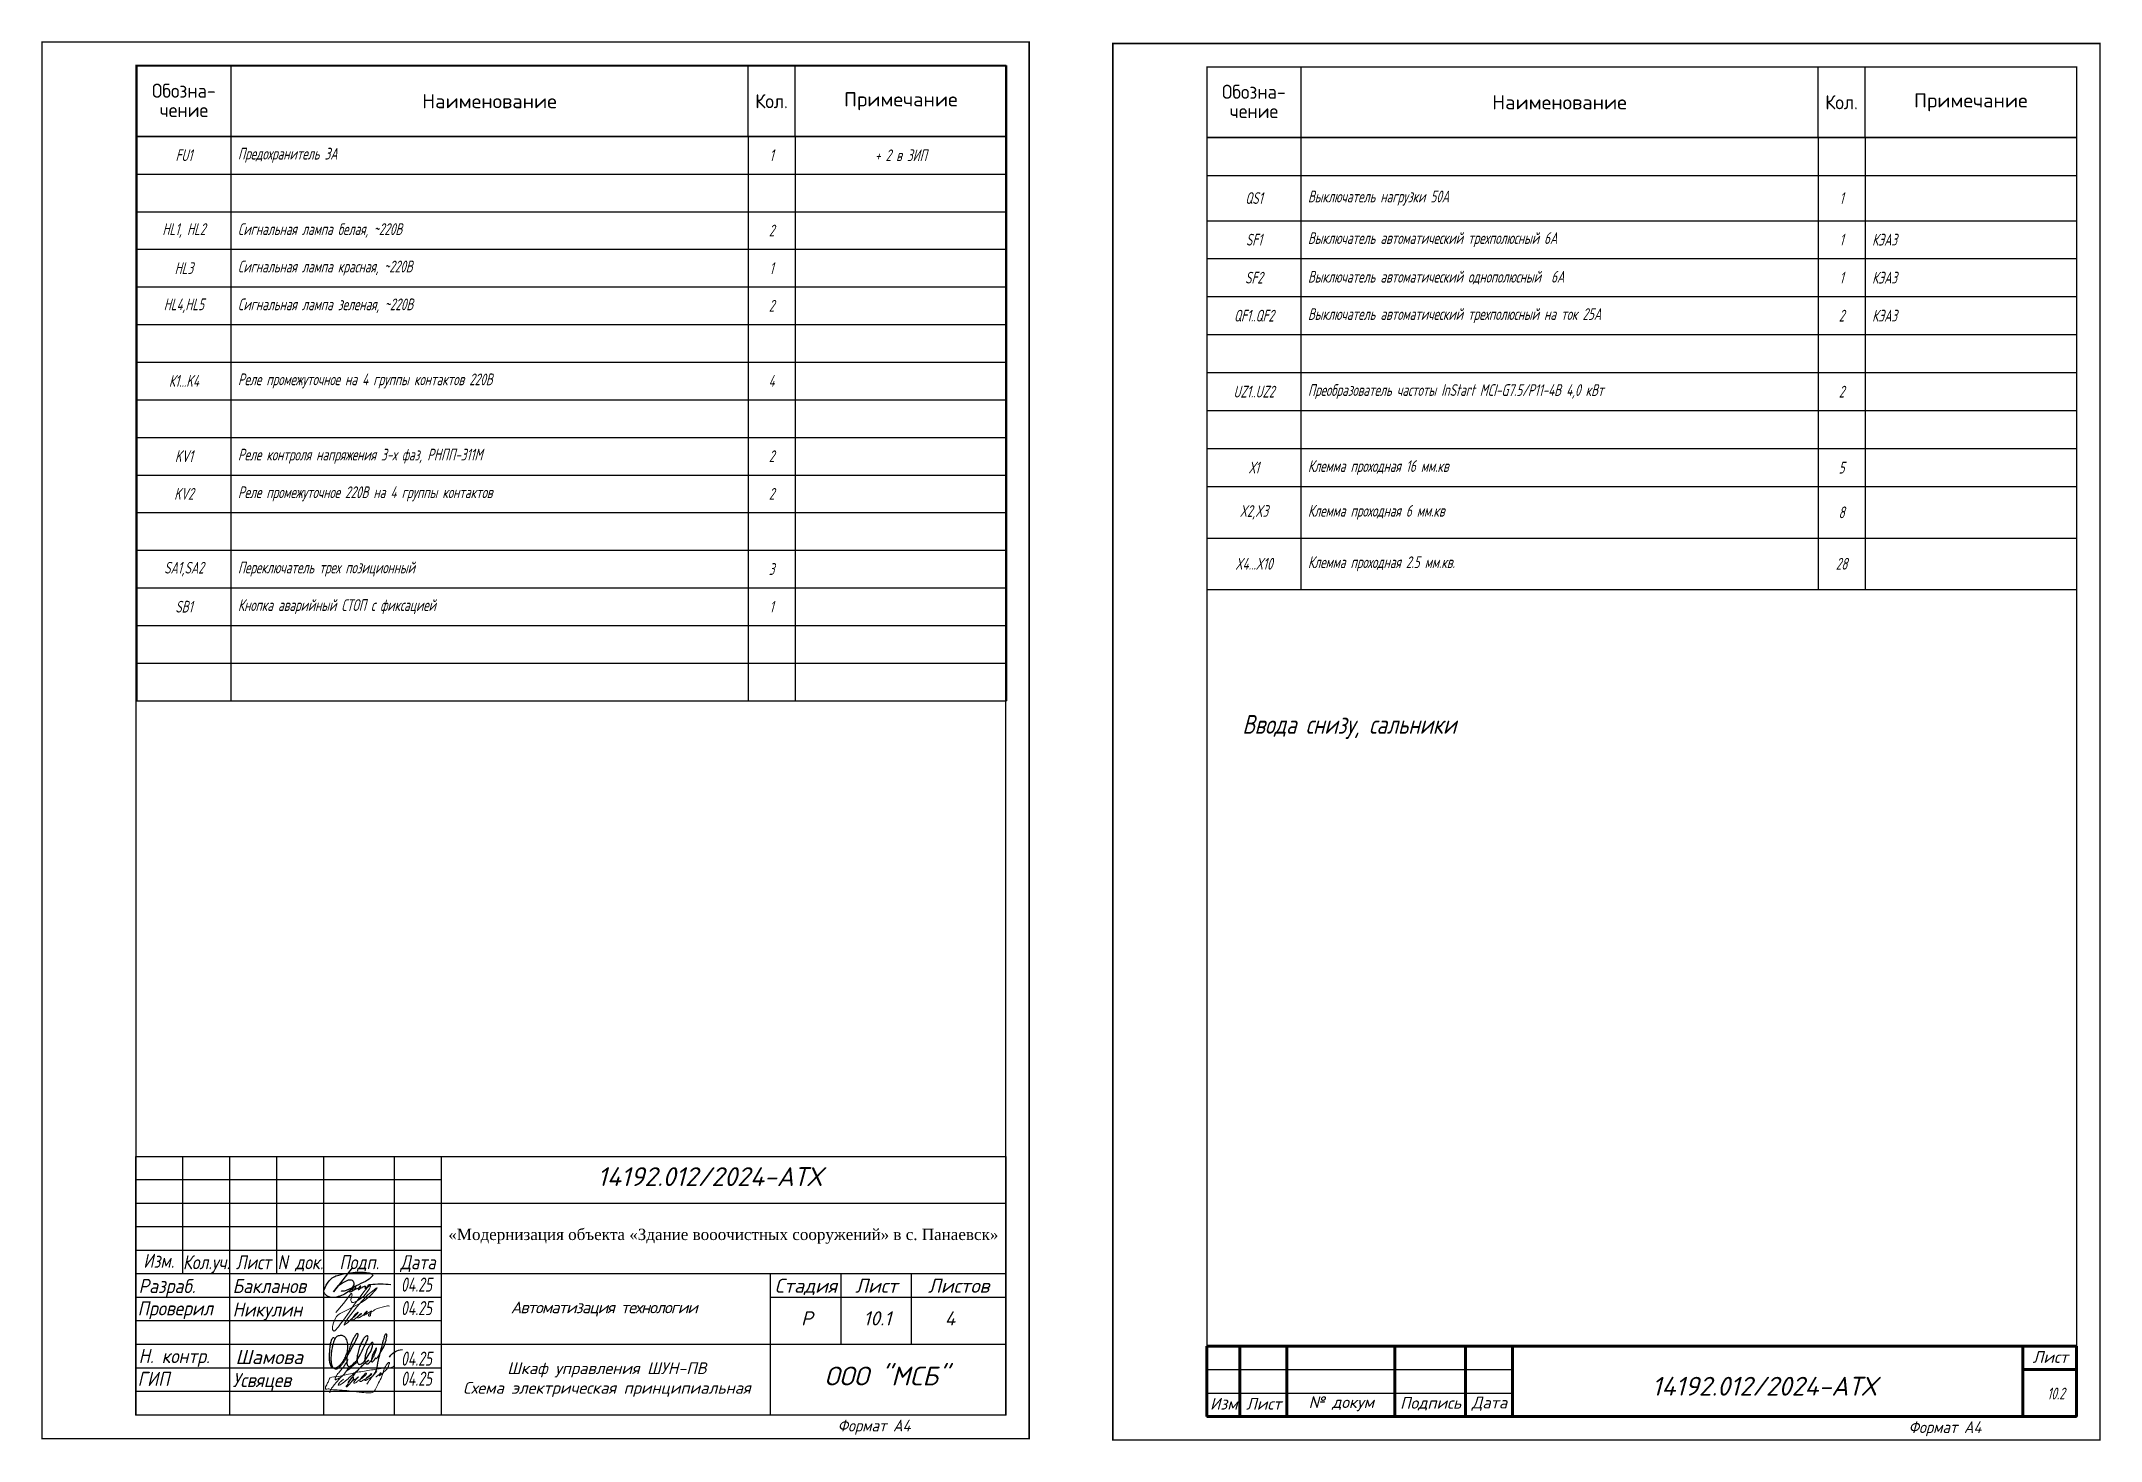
# Model space of a CAD drawing. Header units: millimetres. Extents: x 2725 to 10524, y 7125 to 11639.
# Drawn here: x 3425.3 to 3863.4, y 7485.5 to 7783.2 of the extents above; entities that cross this region are included whole.
import ezdxf
from ezdxf.enums import TextEntityAlignment as Align

# ---------------------------------------------------------------- set-up
doc = ezdxf.new("R2010")
doc.units = ezdxf.units.MM
doc.header["$LTSCALE"] = 4
doc.linetypes.add('SolidLine', pattern=[0])
for name, color, linetype, lineweight in [('SHTAMP', 7, 'SolidLine', 25), ('Логотип', 7, 'Continuous', 20), ('Основеая', 5, 'Continuous', 60)]:
    doc.layers.add(name, color=color, linetype=linetype, lineweight=lineweight)
for name, color, linetype in [('SYMS', 7, 'Continuous'), ('Вспомогательная', 1, 'Continuous'), ('Текст', 2, 'Continuous')]:
    doc.layers.add(name, color=color, linetype=linetype)
doc.styles.add('Geniso25.100.15', font='geniso.shx', dxfattribs={"oblique": 15, "height": 2.5})
doc.styles.add('ISOCPEUR', font='isocpeui.ttf')
doc.styles.add('Simplex00.10.00', font='simplex.shx')
doc.styles.add('Simplex25.085.15', font='', dxfattribs={"width": 0.85, "oblique": 15, "height": 2.5})
doc.styles.add('Simplex30.100.00', font='simplex.shx', dxfattribs={"height": 3})
doc.styles.add('ГОСТ', font='isocpeur.ttf', dxfattribs={"oblique": 15})
doc.styles.add('Стиль мой-1', font='', dxfattribs={"width": 0.85, "oblique": 15, "height": 2.5})
doc.styles.get('Simplex25.085.15').set_extended_font_data('GOST type A')
doc.styles.get('Стиль мой-1').set_extended_font_data('GOST type A')

msp = doc.modelspace()

# ---------------------------------------------------------------- texts
at = {"color": 7, "lineweight": 25, "insert": (3852.03, 7496.85), "char_height": 2.5, "attachment_point": 1, "style": 'Стиль мой-1'}
msp.add_mtext_dynamic_manual_height_columns('10.2', width=5.3031, gutter_width=12.5, heights=[0], dxfattribs=at)
at = {"layer": 'SHTAMP', "color": 0, "style": 'ISOCPEUR'}
for s, height, p in [('14192.012/2024-АТХ', 4, (3567.49, 7539.72)), ('Р', 3, (3588.18, 7510.08)), ('10.1', 3, (3603.18, 7510.08)), ('4', 3, (3618.64, 7510.08)), ('ООО "МСБ"', 4, (3605.14, 7497.32)), ('14192.012/2024-АТХ', 4, (3791.8, 7495.15))]:
    msp.add_text(s, height=height, dxfattribs=at).set_placement(p, align=Align.CENTER)
at = {"layer": 'SHTAMP', "color": 0, "style": 'ISOCPEUR', "width": 0.829916}
msp.add_text('Изм.', height=3, dxfattribs=at).set_placement((3447.05, 7522.33), (3453.62, 7522.33), align=Align.FIT)
at = {"layer": 'SHTAMP', "color": 0, "style": 'ISOCPEUR'}
for s, width, p in [('Кол.уч.', 0.829916, (3460.48, 7523.52)), ('Лист', 0.829916, (3470.48, 7523.52)), ('N док.', 0.829916, (3480.48, 7523.52)), ('Подп.', 0.829916, (3492.98, 7523.52)), ('Дата', 0.829916, (3505.48, 7523.52)), ('04.25', 0.7, (3505.18, 7518.76)), ('04.25', 0.7, (3505.18, 7513.76)), ('04.25', 0.7, (3505.18, 7503.02)), ('04.25', 0.7, (3505.18, 7498.76))]:
    msp.add_text(s, height=3, dxfattribs=dict(at, width=width)).set_placement(p, align=Align.MIDDLE_CENTER)
at = {"layer": 'SHTAMP', "color": 0, "style": 'ISOCPEUR', "width": 0.9}
for s, p in [('Разраб.', (3446.05, 7518.46)), ('Бакланов', (3466.05, 7518.46)), ('Никулин', (3466.05, 7513.46)), ('Н. контр.', (3446.05, 7503.56)), ('Усвяцев', (3466.05, 7498.46))]:
    msp.add_text(s, height=3, dxfattribs=at).set_placement(p, align=Align.MIDDLE_LEFT)
at = {"layer": 'SHTAMP', "color": 0, "style": 'ISOCPEUR'}
for s, p in [('Стадия', (3587.98, 7518.52)), ('Лист', (3602.98, 7518.52)), ('Листов', (3620.48, 7518.52))]:
    msp.add_text(s, height=3, dxfattribs=at).set_placement(p, align=Align.MIDDLE_CENTER)
at = {"layer": 'SHTAMP', "color": 0, "style": 'ISOCPEUR', "width": 0.9}
for s, p in [('Проверил', (3445.84, 7512.21)), ('ГИП', (3445.84, 7497.21))]:
    msp.add_text(s, height=3, dxfattribs=at).set_placement(p)
at = {"layer": 'SHTAMP', "color": 0, "attachment_point": 5, "style": 'ISOCPEUR'}
for s, insert, char_height, width in [('\\pi2.48784;{\\fTimes New Roman|b0|i0|c204|p18;\\C256;«Модернизация объекта «Здание вооочистных сооружений» в с. Панаевск» }', (3569.18, 7529.04), 2.4, 122.4841), ('\\A1;{\\T0.9;Автоматизация технологии}', (3544.99, 7513.57), 2.5, 70.2979), ('\\A1;Шкаф управления ШУН-ПВ\\PСхема электрическая принципиальная', (3545.65, 7498.55), 2.5, 70.3441)]:
    msp.add_mtext(s, dxfattribs=dict(at, insert=insert, char_height=char_height, width=width))
at = {"layer": 'SHTAMP', "color": 0, "insert": (3466.65, 7504.86), "char_height": 3, "width": 11.61, "attachment_point": 1, "line_spacing_factor": 1.022766, "style": 'ISOCPEUR'}
msp.add_mtext('\\pt13.716,27.432,41.148,54.864,68.58,82.296,96.012,109.728,123.444,137.16,150.876,164.592,178.308,192.024,205.74,219.456,233.172,246.888,260.604,274.32,288.036,301.752,315.468,329.184,342.9,356.616,370.332,384.048,397.764,411.48,425.196,438.912;Шамова', dxfattribs=at)
at = {"layer": 'SYMS', "color": 30, "linetype": 'Continuous', "true_color": 0xf26722, "style": 'Simplex00.10.00', "oblique": 15, "width": 0.75}
msp.add_text('Ввода снизу, сальники', height=4, dxfattribs=at).set_placement((3680.82, 7635.89))
at = {"layer": 'Текст', "color": 7, "char_height": 2.5, "style": 'ГОСТ'}
for s, insert, width, attachment_point in [('{\\fISOCPEUR|b0|i0|c204|p34;Лист}', (3856.45, 7503.36), 11.4585, 6), ('{\\fISOCPEUR|b0|i0|c204|p34;Изм}', (3676.88, 7493.42), 7, 5), ('{\\fISOCPEUR|b0|i0|c204|p34;Лист}', (3685.38, 7493.42), 10, 5), ('{\\fISOCPEUR|b0|i0|c204|p34;№ докум}', (3701.88, 7493.42), 23, 5), ('{\\fISOCPEUR|b0|i0|c204|p34;Подпись}', (3720.88, 7493.42), 15, 5), ('{\\fISOCPEUR|b0|i0|c204|p34;Дата}', (3733.38, 7493.42), 10, 5)]:
    msp.add_mtext(s, dxfattribs=dict(at, insert=insert, width=width, attachment_point=attachment_point))

# ---------------------------------------------------------------- blocks, each defined once
blk = doc.blocks.new('*U14')
at = {"color": 0, "linetype": 'Continuous', "lineweight": -2, "const_width": 0.3}
blk.add_lwpolyline([(0, -15), (185, -15), (185, 0), (0, 0)], close=True, dxfattribs=at)
at = {"color": 0, "linetype": 'Continuous', "lineweight": -2, "ltscale": 0.85, "const_width": 0.3}
for points in [[(20, 0), (20, -15)], [(130, 0), (130, -15)], [(140, 0), (140, -15)]]:
    blk.add_lwpolyline(points, dxfattribs=at)
at = {"color": 0, "linetype": 'Continuous', "ltscale": 10, "style": 'Simplex30.100.00', "width": 0.9}
for s, p in [('Обозна-', (10, -5.26)), ('чение', (10, -9.37)), ('Кол.', (135, -7.5))]:
    blk.add_text(s, height=3, dxfattribs=at).set_placement(p, align=Align.MIDDLE)
at = {"color": 0, "linetype": 'Continuous', "ltscale": 10, "style": 'Simplex30.100.00'}
for s, p in [('Наименование', (75, -7.5)), ('Примечание', (162.5, -7.5))]:
    blk.add_text(s, height=3, dxfattribs=at).set_placement(p, align=Align.MIDDLE)
blk = doc.blocks.new('*T240')
at = {"color": 0, "linetype": 'ByBlock', "lineweight": -2, "transparency": 16777216}
for p, q in [((0, 0), (185, 0)), ((0, 0), (0, -120)), ((20, 0), (20, -120)), ((130, 0), (130, -120)), ((140, 0), (140, -120)), ((185, 0), (185, -120)), ((0, -8), (185, -8)), ((0, -16), (185, -16)), ((0, -24), (185, -24)), ((0, -32), (185, -32)), ((0, -40), (185, -40)), ((0, -48), (185, -48)), ((0, -56), (185, -56)), ((0, -64), (185, -64)), ((0, -72), (185, -72)), ((0, -80), (185, -80)), ((0, -88), (185, -88)), ((0, -96), (185, -96)), ((0, -104), (185, -104)), ((0, -112), (185, -112)), ((0, -120), (185, -120))]:
    blk.add_line(p, q, dxfattribs=at)
at = {"color": 0, "linetype": 'Continuous', "lineweight": -2, "transparency": 16777216, "char_height": 2.5, "style": 'Simplex25.085.15'}
for s, insert, width, attachment_point in [('FU1', (10, -4), 17, 5), ('Предохранитель 3А', (21.5, -4), 107, 4), ('1', (135, -4), 7, 5), ('+ 2 в ЗИП', (162.5, -4), 42, 5), ('HL1, HL2', (10, -20), 17, 5), ('Сигнальная лампа белая, ~220B', (21.5, -20), 107, 4), ('2', (135, -20), 7, 5), ('HL3', (10, -28), 17, 5), ('Сигнальная лампа красная, ~220B', (21.5, -28), 107, 4), ('1', (135, -28), 7, 5), ('HL4,HL5', (10, -36), 17, 5), ('Сигнальная лампа зеленая, ~220B', (21.5, -36), 107, 4), ('2', (135, -36), 7, 5), ('К1...K4', (10, -52), 17, 5), ('Реле промежуточное на 4 группы контактов 220В', (21.5, -52), 107, 4), ('4', (135, -52), 7, 5), ('KV1', (10, -68), 17, 5), ('Реле контроля напряжения 3-х фаз, РНПП-311M', (21.5, -68), 107, 4), ('2', (135, -68), 7, 5), ('Реле промежуточное 220В на 4 группы контактов', (21.5, -76), 107, 4), ('KV2', (10, -76), 17, 5), ('2', (135, -76), 7, 5), ('SA1,SA2', (10, -92), 17, 5), ('Переключатель трех позиционный', (21.5, -92), 107, 4), ('3', (135, -92), 7, 5), ('SB1', (10, -100), 17, 5), ('Кнопка аварийный СТОП с фиксацией', (21.5, -100), 107, 4), ('1', (135, -100), 7, 5)]:
    blk.add_mtext(s, dxfattribs=dict(at, insert=insert, width=width, attachment_point=attachment_point))
blk = doc.blocks.new('Формат А4')
at = {"color": 0, "linetype": 'Continuous', "const_width": 0.3}
for points in [[(0, 0), (210, 0), (210, -297), (0, -297)], [(20, -292), (20, -5), (205, -5), (205, -292)]]:
    blk.add_lwpolyline(points, close=True, dxfattribs=at)
at = {"color": 0, "linetype": 'Continuous', "style": 'Geniso25.100.15', "oblique": 15}
blk.add_text('Формат А4', height=2.5, dxfattribs=at).set_placement((177, -294.25), align=Align.MIDDLE_CENTER)
blk = doc.blocks.new('*T241')
at = {"color": 0, "linetype": 'ByBlock', "lineweight": -2, "transparency": 16777216}
for p, q in [((0, 0), (185, 0)), ((0, 0), (0, -96.11)), ((20, 0), (20, -96.11)), ((130, 0), (130, -96.11)), ((140, 0), (140, -96.11)), ((185, 0), (185, -96.11)), ((0, -8.08), (185, -8.08)), ((0, -17.68), (185, -17.68)), ((0, -25.76), (185, -25.76)), ((0, -33.84), (185, -33.84)), ((0, -41.92), (185, -41.92)), ((0, -50), (185, -50)), ((0, -58.08), (185, -58.08)), ((0, -66.16), (185, -66.16)), ((0, -74.24), (185, -74.24)), ((0, -85.18), (185, -85.18)), ((0, -96.11), (185, -96.11))]:
    blk.add_line(p, q, dxfattribs=at)
at = {"color": 0, "linetype": 'Continuous', "lineweight": -2, "transparency": 16777216, "char_height": 2.5, "style": 'Simplex25.085.15'}
for s, insert, width, attachment_point in [('QS1', (10, -12.88), 17, 5), ('Выключатель нагрузки 50А', (21.5, -12.88), 107, 4), ('1', (135, -12.88), 7, 5), ('SF1', (10, -21.72), 17, 5), ('Выключатель автоматический трехполюсный 6А ', (21.5, -21.72), 107, 4), ('1', (135, -21.72), 7, 5), ('КЭАЗ', (141.5, -21.72), 42, 4), ('SF2', (10, -29.8), 17, 5), ('Выключатель автоматический однополюсный  6А', (21.5, -29.8), 107, 4), ('1', (135, -29.8), 7, 5), ('КЭАЗ', (141.5, -29.8), 42, 4), ('QF1..QF2', (10, -37.88), 17, 5), ('Выключатель автоматический трехполюсный на ток 25А', (21.5, -37.88), 107, 4), ('2', (135, -37.88), 7, 5), ('КЭАЗ', (141.5, -37.88), 42, 4), ('Преобразователь частоты InStart MCI-G7.5/P11-4B 4,0 кВт', (21.5, -54.04), 107, 4), ('UZ1..UZ2', (10, -54.04), 17, 5), ('2', (135, -54.04), 7, 5), ('Х1', (10, -70.2), 17, 5), ('Клемма проходная 16 мм.кв', (21.5, -70.2), 107, 4), ('5', (135, -70.2), 7, 5), ('X2,X3', (10, -79.71), 17, 5), ('Клемма проходная 6 мм.кв', (21.5, -79.71), 107, 4), ('8', (135, -79.71), 7, 5), ('X4...X10', (10, -90.64), 17, 5), ('Клемма проходная 2.5 мм.кв.', (21.5, -90.64), 107, 4), ('28', (135, -90.64), 7, 5)]:
    blk.add_mtext(s, dxfattribs=dict(at, insert=insert, width=width, attachment_point=attachment_point))
blk = doc.blocks.new('A$C67075CCA')
at = {"layer": 'Логотип', "color": 145, "lineweight": 15}
for points in [[(14.68, 5.88), (14.59, 5.72), (14.32, 5.54), (13.9, 5.39), (12.32, 5.25), (10.52, 5.01), (7.58, 4.53), (4.57, 3.92), (2.69, 3.51), (0.99, 3.21), (0.97, 3.2), (0.91, 3.09), (0.75, 2.64), (0.39, 2.01), (0.17, 1.5), (0, 1.08), (0.06, 0.83), (0.58, 0.87), (0.94, 0.82), (2.5, 0.66), (6.63, 0.27), (7.37, 0.17), (8.98, 0.01), (9.73, 0.04), (10.43, 0.44), (11, 1.49), (11.66, 2.81), (12.3, 4.37), (12.76, 5.66), (13.17, 6.18), (13.37, 6.43), (13.51, 6.47), (13.61, 6.44), (13.65, 6.35), (13.6, 6.17), (13.32, 5.44), (12.94, 4.91), (12.31, 4.31), (12.02, 4.04), (11.74, 3.86), (11.47, 3.65), (11.51, 3.77), (11.6, 3.93), (11.7, 4.03), (11.81, 4.16), (11.84, 4.27), (11.84, 4.31), (11.73, 4.27), (11.59, 4.09), (11.5, 3.97), (11.22, 3.77), (11.07, 3.64), (10.85, 3.5), (10.75, 3.43)], [(4.88, 7.15), (4.1, 5.86), (2.99, 4.52), (2.4, 3.68), (2.24, 3.43), (2.06, 3.04), (2.09, 2.83), (2.4, 2.91), (3.21, 3.31), (4.29, 4.43), (5.38, 5.75), (5.81, 6.13), (6.33, 6.54), (6.55, 6.54), (5.84, 5.79), (5.18, 5.15), (4.56, 4.72)], [(3.85, 2.96), (3.53, 2.68), (3.08, 2.24), (2.83, 1.9), (2.75, 1.71), (2.79, 1.65), (2.95, 1.64), (3.35, 1.85), (4.3, 2.56), (5.36, 3.53), (7.27, 5.24), (8.03, 6.02), (8.99, 6.81), (9.2, 6.98), (9.24, 7.01), (9.25, 6.99), (9.21, 6.9), (8.53, 6.44), (7.95, 5.92), (7.42, 5.36), (7.06, 5), (6.35, 4.19), (5.74, 3.39), (5.13, 2.67), (4.85, 2.31), (4.82, 2.18), (5.11, 2.48), (5.52, 3.04), (5.85, 3.26), (6, 3.24), (6, 3.11), (5.91, 2.85), (5.34, 2.13), (5.01, 1.71), (4.71, 1.42), (4.56, 1.3), (4.41, 1.33), (4.46, 1.45), (4.98, 2.24), (5.36, 2.86), (5.72, 3.19), (5.88, 3.25), (6.02, 3.24), (6.01, 3.12), (5.9, 2.8), (5.69, 2.53), (6.01, 2.74), (6.37, 2.96), (6.66, 3.1), (6.9, 3.35), (7.01, 3.43), (6.51, 2.86), (6.32, 2.66), (6.17, 2.44), (6.09, 2.28), (6.13, 2.11), (6.38, 2.15), (6.94, 2.57), (7.7, 3.08), (8.14, 3.43), (8.54, 3.78), (8.69, 3.97), (8.74, 4.1), (8.74, 4.22), (8.66, 4.24), (8.5, 4.12), (8.16, 3.8), (7.63, 3.18), (7.39, 2.73), (7.35, 2.5), (7.41, 2.44), (7.86, 2.6), (8.91, 3.21), (9.49, 3.64), (9.77, 3.84), (9.86, 4.07), (9.83, 4.12), (9.5, 3.85), (9.17, 3.56), (8.65, 3.08), (8.43, 2.78), (8.45, 2.66), (8.58, 2.67), (8.85, 2.79), (9.04, 2.91), (9.31, 3.07), (10.08, 3.6), (10.49, 4.02), (10.78, 4.43), (10.95, 4.69), (10.77, 4.55), (10.55, 4.25), (9.5, 2.9), (8.83, 1.86)], [(0.98, 0.05), (0.95, 0.22), (1.03, 0.5), (1.34, 1.02), (2.08, 1.97), (2.48, 2.42), (3.02, 3.02), (3.29, 3.36), (3.48, 3.5)]]:
    blk.add_spline(points, degree=3, dxfattribs=at)
blk = doc.blocks.new('Подпись Шамова')
for points in [[(107, 385), (99, 387), (86, 381), (75, 364), (65, 338), (55, 284), (48, 215), (46, 134), (49, 94), (69, 32), (78, 25), (108, 14), (122, 16), (163, 38), (191, 65), (217, 102), (244, 149), (265, 206), (271, 234), (274, 270), (273, 296), (270, 326), (260, 362), (248, 381), (236, 397), (222, 405), (205, 412), (179, 412), (156, 407), (137, 399), (123, 385), (114, 371), (98, 331), (91, 301), (81, 261), (76, 231), (70, 193), (67, 137), (69, 83), (70, 67), (89, 27), (94, 19), (110, 10), (127, 5), (150, 12), (175, 30), (198, 55), (219, 84), (236, 110), (268, 163), (302, 226), (344, 304), (377, 367), (394, 404), (398, 416), (399, 425), (396, 432), (389, 435), (378, 433), (369, 421), (358, 404), (338, 370), (320, 333), (309, 305), (297, 272), (287, 240), (278, 206), (271, 180), (261, 145), (259, 113), (259, 82), (262, 59), (275, 38), (288, 31), (305, 31), (332, 50), (373, 98), (405, 145), (463, 257), (505, 345), (517, 386), (518, 400), (512, 408), (502, 408), (488, 402), (470, 383), (441, 337), (420, 290), (400, 227), (385, 162), (382, 113), (385, 91), (391, 76), (403, 65), (417, 60), (437, 65), (458, 84), (474, 100), (541, 197), (560, 241), (575, 291), (580, 316), (578, 325), (572, 328), (565, 327), (557, 322), (552, 313), (528, 278), (507, 242), (494, 202), (480, 149), (477, 118), (483, 84), (489, 70), (500, 65), (519, 68), (532, 83), (559, 113), (582, 150), (598, 184), (610, 219), (619, 246), (621, 253), (621, 257), (618, 258), (616, 256), (613, 251), (579, 193), (564, 154), (559, 123), (556, 100), (561, 94), (568, 93), (573, 95), (580, 98), (596, 116), (608, 140), (610, 143), (610, 138), (611, 130), (620, 131), (631, 140), (633, 149), (689, 232), (730, 320), (742, 387), (749, 421), (743, 428), (736, 429), (726, 426), (716, 410), (699, 343), (680, 266), (659, 194), (643, 127), (622, 22), (609, -30)], [(777, 150), (800, 186), (853, 220), (894, 238), (935, 243)]]:
    blk.add_open_spline(points, degree=3)
blk = doc.blocks.new('A$C29F847F9')
at = {"color": 152, "ltscale": 1.2, "true_color": 0x2776bb}
for points in [[(72.37, 39.99), (68.43, 34.92), (69.46, 36.25), (70.34, 36.77), (71.05, 37.19, -0.161841), (72.21, 37.44, -0.186099), (72.48, 37.3, -0.075514), (72.68, 36.98, -0.216259), (72.68, 36.26, -0.120334), (71.72, 35.04, -0.109582), (69.08, 33.77, -0.149262), (67.29, 33.89, -0.221189), (66.44, 34.77, -0.16991), (66.44, 35.31, -0.086161), (67.49, 37.2, -0.173054), (69.54, 38.45, -0.059791), (73.56, 39.07, -0.04244), (76.04, 38.93, -0.162135), (76.72, 38.52, -0.37027), (76.72, 38.26, -0.102303), (75.24, 37.11, -0.004186), (71.29, 35.23, -0.088346), (70.48, 35.01, -0.042303), (70.22, 35.01, -0.246683), (70.04, 35.13, -0.460105)], [(72.59, 36.07, 0.022452), (72.32, 35.71, 0.097345), (71.81, 35.01, 0.63499), (71.97, 34.88, -1.190143)], [(71.97, 34.88), (72.21, 34.98, 0.188512), (73.19, 35.92, 0.453926), (73.14, 36.03, 0.310824), (73.04, 36, -0.174295), (72.95, 35.95, 0.334422), (72.41, 35.32, 0.590758), (72.56, 35.23, 0.045009), (73.65, 35.7, 0.07665), (74.17, 35.97, 0.482644), (74.21, 36.09, 0.366251), (74.05, 36.04, 0.060409), (73.69, 35.56, 0.357599), (73.7, 35.41, 0.358337), (73.82, 35.4, -0.011147), (74.32, 35.73, -0.051922), (75.05, 36.13, -0.478557), (75.22, 35.99, -0.265314), (75.14, 35.79, 0.591196), (75.16, 35.65, 0.280952), (75.4, 35.76, -0.013193), (75.69, 36.03, -0.432577), (75.85, 35.95, -1.613204)], [(72.85, 36.14), (72.59, 36.07, 2.56207)], [(75.85, 35.95), (75.82, 36.07, -0.010959), (75.79, 36.2, -0.234724), (75.82, 36.33, -0.184073), (76.01, 36.42, -0.003337), (76.21, 36.44, -0.058082), (80.63, 36.46, 0.074997)]]:
    blk.add_lwpolyline(points, format="xyb", dxfattribs=at)
blk = doc.blocks.new('A$C79DB0C6F')
at = {"color": 152, "lineweight": 20, "true_color": 0x2956c7}
for points in [[(613, 746, -0.73312), (607, 741), (578, 719), (540, 673), (510, 639), (452, 562), (361, 439), (272, 310), (180, 180), (132, 119), (97, 71), (35, 2, -0.100988), (31, 1, -0.161834), (23, 1, -0.001469), (16, 3, -0.175359), (8, 9, -0.045194), (3, 19, -0.086422), (1, 31), (0, 75), (4, 97), (17, 132), (39, 191), (66, 238, -0.087354), (124, 286), (297, 376), (390, 422), (472, 467), (542, 515), (629, 585), (700, 662), (721, 689, 0.098126), (728, 705, 0.455827), (726, 708, 0.15115), (723, 707, 0.051196), (709, 698), (634, 638), (578, 590), (485, 496), (397, 395), (262, 219), (199, 130), (191, 107, 0.114927), (191, 102, 0.234495), (193, 99, 0.374813), (198, 100), (243, 133), (305, 192), (351, 233), (381, 260), (407, 288), (415, 299, 0.118842), (418, 307, 0.254739), (417, 310, 0.245642), (414, 310, 0.022403), (406, 305), (401, 300), (384, 285), (371, 271), (333, 222), (322, 200), (319, 187, 0.212582), (320, 178, 0.263419), (328, 175, 0.109136), (338, 178, -0.005821), (353, 187), (382, 210), (423, 243), (451, 265), (472, 282), (472, 282), (473, 283, 0.390176), (473, 285, 0.271409), (470, 286, 0.034608), (467, 285, 0.081315), (453, 276, 0.016447), (419, 244, 0.122885), (409, 227, 0.174246), (409, 222, 0.181996), (414, 216, 0.324797), (441, 221), (510, 263), (549, 296), (566, 313, 0.257376), (567, 320, 0.432429), (561, 323, 0.070085), (552, 319, 0.079528), (546, 313, 0.004304), (533, 298, -0.01347), (516, 277, 0.221294), (513, 266, 0.154784), (515, 262, 0.251335), (518, 261, 0.054773), (526, 263, 0.035588), (554, 277, -0.002299), (606, 309, 0.060578), (637, 333), (628, 324), (624, 300), (622, 262, -0.152366), (616, 250, -0.170899), (608, 245, -0.141236), (599, 245, -0.175613), (587, 254, -0.291557), (598, 278, 0.049563), (614, 289, -0.05737), (648, 319, -0.045914), (729, 368, -0.02907), (899, 411, -0.09752), (930, 409, -2.988942)], [(56, 303), (180, 453), (301, 609, -0.646336), (318, 605, -0.134175), (315, 574), (301, 515, 0.147399), (303, 488, 0.115209), (314, 470, 0.261253), (330, 466, 0.00194), (381, 479), (453, 526), (512, 572), (534, 596), (604, 693), (620, 736, 0.517761), (613, 746, -0.712166)]]:
    blk.add_lwpolyline(points, format="xyb", dxfattribs=at)

# ---------------------------------------------------------------- linework, layer by layer
at = {"layer": 'SHTAMP', "color": 0}
for points in [[(3445.48, 7546.02), (3630.48, 7546.02), (3630.48, 7491.02), (3445.48, 7491.02), (3445.48, 7546.02)], [(3455.48, 7521.02), (3455.48, 7546.02)], [(3465.48, 7491.02), (3465.48, 7546.02)], [(3475.48, 7521.02), (3475.48, 7546.02)], [(3485.48, 7491.02), (3485.48, 7546.02)], [(3500.48, 7491.02), (3500.48, 7546.02)], [(3510.48, 7491.02), (3510.48, 7546.02)], [(3510.48, 7541.02), (3445.48, 7541.02)], [(3510.48, 7536.02), (3445.48, 7536.02)], [(3630.48, 7536.02), (3510.48, 7536.02)], [(3510.48, 7531.02), (3445.48, 7531.02)], [(3510.48, 7526.02), (3445.48, 7526.02)], [(3630.48, 7521.02), (3445.48, 7521.02)], [(3580.48, 7491.02), (3580.48, 7521.02)], [(3595.48, 7506.02), (3595.48, 7521.02)], [(3610.48, 7506.02), (3610.48, 7521.02)], [(3510.48, 7516.02), (3445.48, 7516.02)], [(3630.48, 7516.02), (3580.48, 7516.02)], [(3510.48, 7511.02), (3445.48, 7511.02)], [(3510.48, 7506.02), (3445.48, 7506.02)], [(3630.48, 7506.02), (3510.48, 7506.02)], [(3510.48, 7501.02), (3445.48, 7501.02)], [(3510.48, 7496.02), (3445.48, 7496.02)]]:
    msp.add_lwpolyline(points, dxfattribs=at)
at = {"layer": 'Вспомогательная', "color": 7}
for p, q in [((3673.28, 7500.69), (3738.28, 7500.69)), ((3673.28, 7495.69), (3738.28, 7495.69)), ((3673.28, 7490.69), (3738.28, 7490.69))]:
    msp.add_line(p, q, dxfattribs=at)
at = {"layer": 'Основеая', "color": 7}
for p, q in [((3673.28, 7505.69), (3673.28, 7490.69)), ((3858.28, 7505.69), (3673.28, 7505.69)), ((3680.28, 7505.69), (3680.28, 7490.69)), ((3690.28, 7505.69), (3690.28, 7490.69)), ((3713.28, 7505.69), (3713.28, 7490.69)), ((3728.28, 7505.69), (3728.28, 7490.69)), ((3738.28, 7505.69), (3738.28, 7490.69)), ((3846.84, 7505.69), (3846.84, 7490.69)), ((3858.28, 7505.69), (3858.28, 7490.69)), ((3846.84, 7500.69), (3858.28, 7500.69)), ((3858.28, 7490.69), (3673.28, 7490.69))]:
    msp.add_line(p, q, dxfattribs=at)

# ---------------------------------------------------------------- block references
for name, p in [('Формат А4', (3425.48, 7783.02)), ('Формат А4', (3653.28, 7782.69)), ('*U14', (3445.68, 7777.92)), ('*U14', (3673.28, 7777.69)), ('*T240', (3445.68, 7762.92)), ('*T241', (3673.28, 7762.69))]:
    msp.add_blockref(name, p)
at = {"ltscale": 1.2}
for name, p in [('A$C29F847F9', (3419.08, 7482.33)), ('A$C67075CCA', (3485.77, 7495.71))]:
    msp.add_blockref(name, p, dxfattribs=at)
for name, p, xscale, yscale, zscale in [('A$C79DB0C6F', (3487.3, 7508.88), 0.013, 0.013, 1.3), ('Подпись Шамова', (3485.77, 7500.71), 0.01754436356043352, 0.01754436356043352, 0.01754436356043352)]:
    msp.add_blockref(name, p, dxfattribs=dict(xscale=xscale, yscale=yscale, zscale=zscale))

msp.set_redraw_order([(e.dxf.handle, doc.entitydb.next_handle()) for e in msp.query("TEXT MTEXT ATTDEF DIMENSION ARC_DIMENSION")])  # texts and dimensions are drawn at this point

doc.saveas('drawing.dxf')
